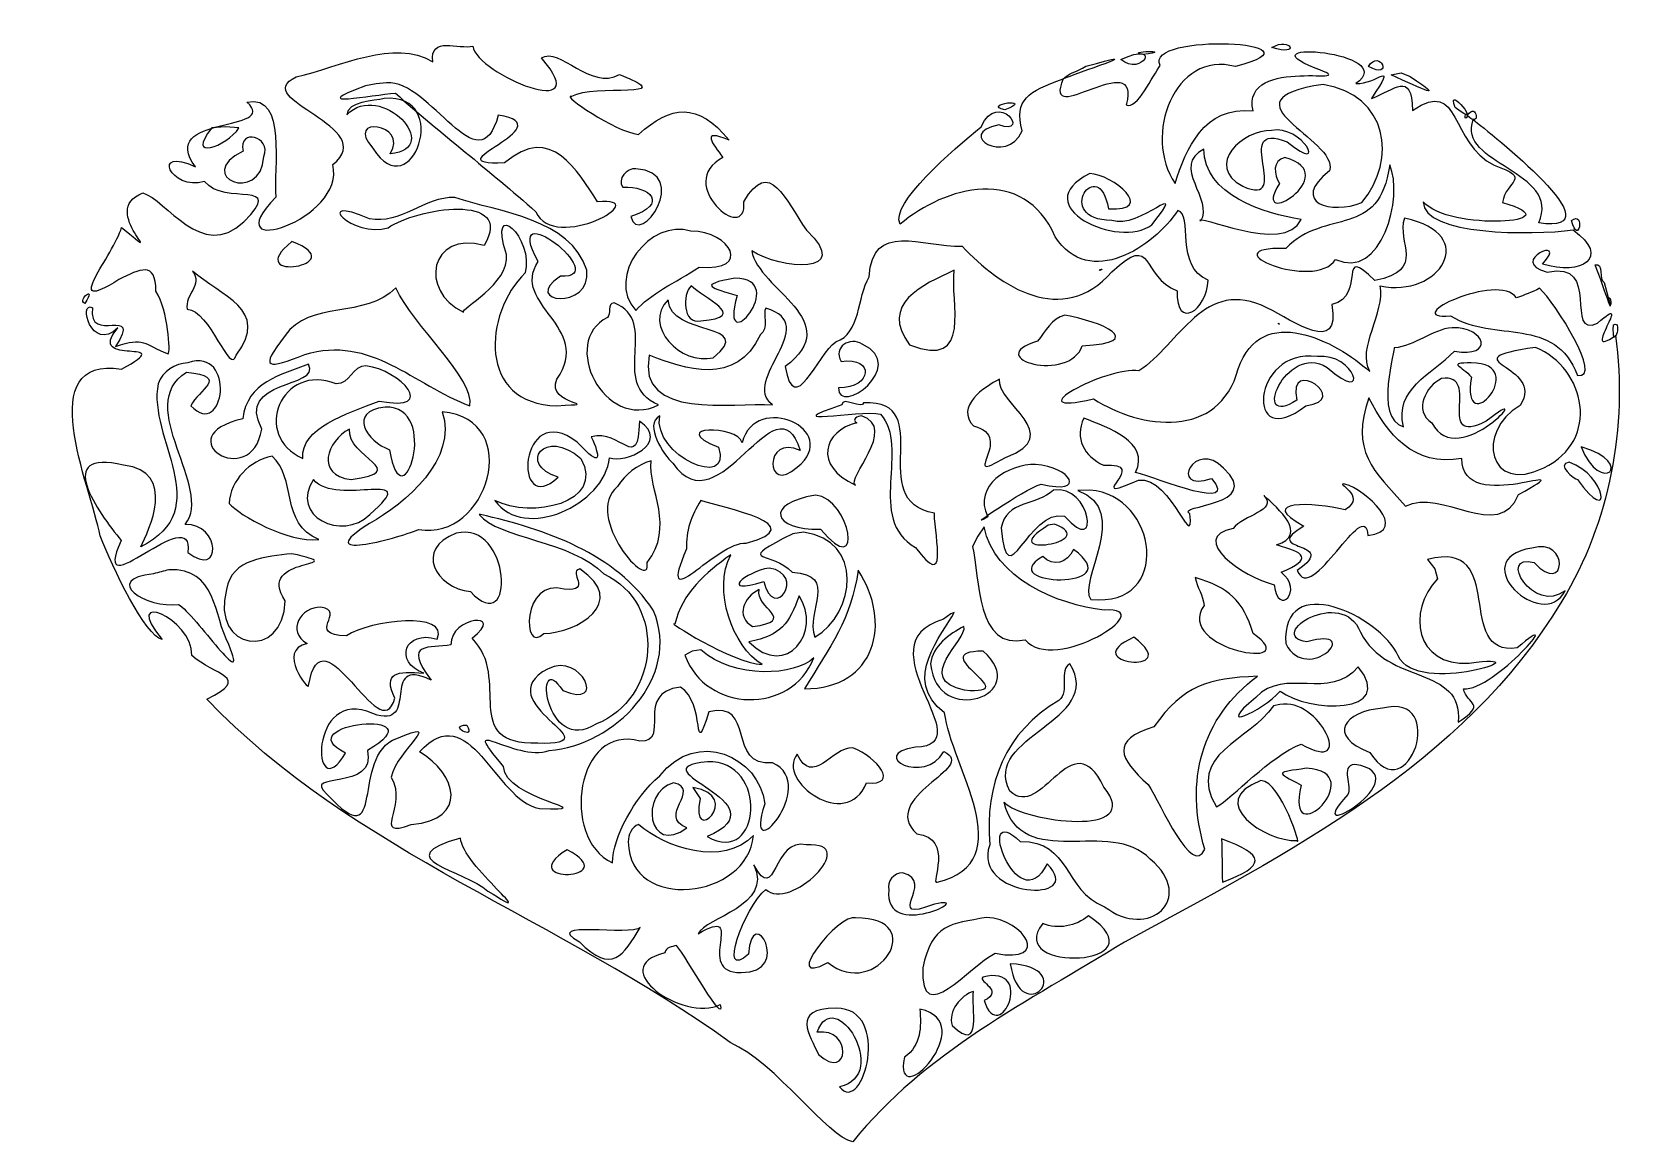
# Model space of a CAD drawing. Header units: centimetres. Extents: x -10.1 to 8.2, y 0.6 to 13.3.
import ezdxf

# ---------------------------------------------------------------- set-up
doc = ezdxf.new("R2010")
doc.units = ezdxf.units.CM
doc.header["$MEASUREMENT"] = 0
doc.layers.add('Layer 1', color=7, linetype='Continuous')

msp = doc.modelspace()

# ---------------------------------------------------------------- linework, layer by layer
at = {"layer": 'Layer 1', "color": 14}
for points, knots in [([(-5.52554, 12.92954), (-5.96599, 13.19801), (-6.57501, 12.87278), (-7.0802, 12.75775), (-7.0802, 12.75775), (-7.62485, 12.49258), (-6.10965, 12.19256), (-6.66325, 11.75958), (-6.66325, 11.75958), (-6.50147, 11.13456), (-8.02964, 10.647), (-7.31231, 11.38917), (-7.31231, 11.38917), (-7.34275, 11.70674), (-7.17744, 12.56743), (-7.63973, 12.46982), (-7.63973, 12.46982), (-7.2472, 12.12154), (-8.67822, 12.33801), (-8.22512, 11.7323), (-8.22512, 11.7323), (-8.73323, 11.98202), (-8.51581, 11.44917), (-8.12259, 11.56859), (-8.12259, 11.56859), (-7.89627, 11.27836), (-7.18801, 11.60063), (-7.67363, 11.10722), (-7.67363, 11.10722), (-8.16226, 10.65143), (-8.55168, 11.36827), (-8.82597, 11.43668), (-8.82597, 11.43668), (-9.34739, 11.23875), (-8.47241, 10.5615), (-9.06683, 11.04355), (-9.06683, 11.04355), (-9.1487, 10.74077), (-9.77546, 10.02073), (-9.09573, 10.4534), (-9.09573, 10.4534), (-8.8547, 10.56835), (-8.67789, 10.67035), (-8.67478, 10.31953), (-8.67478, 10.31953), (-8.53452, 10.09554), (-8.5079, 9.61822), (-8.5352, 9.60636), (-8.5352, 9.60636), (-8.8177, 9.71436), (-8.80465, 9.80748), (-9.13545, 9.68839), (-9.13545, 9.68839), (-8.82377, 10.17859), (-9.45746, 9.69882), (-9.39755, 10.13074), (-9.39755, 10.13074), (-9.55989, 10.21811), (-9.41681, 9.61229), (-9.10734, 9.90171), (-9.10734, 9.90171), (-9.50345, 9.44065), (-8.37213, 9.8095), (-9.06767, 9.43212), (-9.06767, 9.43212), (-10.08431, 9.58782), (-9.42416, 8.11405), (-9.31022, 7.53433), (-9.31022, 7.53433), (-9.16847, 7.16883), (-8.79481, 6.39149), (-8.6025, 6.35587), (-8.6025, 6.35587), (-9.09156, 6.94114), (-8.25268, 6.60159), (-8.26743, 6.17531), (-8.26743, 6.17531), (-8.01121, 5.94024), (-7.57479, 5.93786), (-8.09448, 5.67582), (-8.09448, 5.67582), (-6.42517, 3.93187), (-4.06233, 3.16756), (-2.13859, 1.76938), (-2.13859, 1.76938), (-1.61485, 1.54113), (-1.03101, 0.69178), (-0.74367, 0.64057), (-0.74367, 0.64057), (0.06429, 1.65305), (1.26414, 2.24631), (2.34927, 2.91292), (2.34927, 2.91292), (4.19144, 3.92052), (6.20878, 4.92635), (7.32642, 6.79391), (7.32642, 6.79391), (7.87117, 7.69122), (8.07632, 8.77901), (7.93514, 9.81572), (7.93514, 9.81572), (7.50934, 9.50534), (8.17151, 10.35798), (7.73256, 9.9538), (7.73256, 9.9538), (7.33989, 9.77989), (7.78449, 10.67706), (7.1598, 10.53711), (7.1598, 10.53711), (6.68127, 10.65314), (7.4273, 10.9712), (7.10335, 10.62849), (7.10335, 10.62849), (7.54924, 10.4874), (7.89096, 10.70339), (7.45227, 11.01544), (7.45227, 11.01544), (6.9837, 10.95591), (5.74848, 10.94938), (5.74653, 11.33625), (5.74653, 11.33625), (6.03472, 10.99794), (7.50377, 11.08769), (6.65017, 11.32841), (6.65017, 11.32841), (6.68478, 11.58262), (7.00034, 11.59609), (6.55434, 11.75131), (6.55434, 11.75131), (6.04293, 12.00253), (6.18599, 12.75614), (5.62658, 12.37552), (5.62658, 12.37552), (5.6121, 12.83564), (5.42466, 12.60826), (5.15784, 12.51199), (5.15784, 12.51199), (5.46607, 12.97376), (5.21522, 12.6692), (4.98007, 12.68066), (4.98007, 12.68066), (5.49815, 13.04408), (3.67123, 13.1899), (4.5187, 12.8576), (4.5187, 12.8576), (5.13929, 12.61921), (3.66707, 13.02449), (3.81094, 12.3706), (3.81094, 12.3706), (3.24562, 12.42629), (3.04979, 11.93706), (2.92293, 11.54626), (2.92293, 11.54626), (2.55388, 12.08068), (2.91509, 13.06632), (3.61168, 12.87414), (3.61168, 12.87414), (4.7334, 13.16825), (2.55667, 13.26673), (2.75426, 12.88737), (2.75426, 12.88737), (2.67389, 12.78414), (2.48657, 12.36888), (2.36775, 12.44122), (2.36775, 12.44122), (2.54722, 13.12588), (1.3936, 12.13984), (1.65045, 12.73606), (1.65045, 12.73606), (1.24852, 12.58667), (1.09017, 12.50584), (1.18271, 12.14238), (1.18271, 12.14238), (1.01227, 11.74419), (0.40336, 12.10705), (0.91789, 12.2102), (0.91789, 12.2102), (1.29555, 12.08376), (0.9077, 12.62301), (0.71622, 12.18975), (0.71622, 12.18975), (0.40064, 11.92782), (-0.32552, 11.31396), (-0.20629, 11.0816), (-0.20629, 11.0816), (0.30876, 11.51353), (1.2021, 11.75877), (1.5577, 10.93918), (1.5577, 10.93918), (1.94883, 10.33679), (2.68698, 10.8272), (2.95353, 11.23703), (2.95353, 11.23703), (3.13574, 11.20067), (2.91597, 10.59511), (3.30043, 10.44397), (3.30043, 10.44397), (3.28627, 10.10358), (2.93359, 9.86295), (2.94584, 10.32424), (2.94584, 10.32424), (2.52665, 10.48305), (2.69493, 11.00197), (2.20525, 10.54002), (2.20525, 10.54002), (1.63868, 9.90076), (0.93383, 10.37052), (0.50034, 10.83023), (0.50034, 10.83023), (0.03764, 10.82417), (-0.52516, 11.11875), (-0.55778, 10.48323), (-0.55778, 10.48323), (-0.69817, 10.24997), (-0.65068, 9.83947), (-0.93668, 9.74379), (-0.93668, 9.74379), (-1.15175, 9.60171), (-1.40596, 8.85507), (-1.51514, 9.46104), (-1.51514, 9.46104), (-0.81551, 9.98276), (-1.81714, 10.33442), (-1.89414, 10.77814), (-1.89414, 10.77814), (-1.5662, 10.56632), (-0.72973, 10.49708), (-1.27049, 11.01197), (-1.27049, 11.01197), (-1.51432, 11.35399), (-1.69071, 11.85138), (-1.98426, 11.33625), (-1.98426, 11.33625), (-1.94154, 10.82943), (-2.78747, 11.55105), (-2.22234, 11.83909), (-2.22234, 11.83909), (-2.34024, 11.99857), (-2.48424, 12.17623), (-2.15293, 12.03905), (-2.15293, 12.03905), (-2.51477, 12.47299), (-2.81056, 12.43606), (-3.1825, 12.10217), (-3.1825, 12.10217), (-3.45491, 12.13392), (-4.06866, 12.56202), (-3.94537, 12.53418), (-3.94537, 12.53418), (-3.69579, 12.68366), (-2.66991, 12.4912), (-3.40047, 12.78581), (-3.40047, 12.78581), (-3.72305, 12.59583), (-4.08687, 13.10493), (-4.28779, 12.97336), (-4.28779, 12.97336), (-3.63981, 12.22962), (-5.02902, 12.7831), (-5.06857, 13.10732), (-5.06857, 13.10732), (-5.22668, 13.06641), (-5.56017, 13.22909), (-5.52554, 12.92954)], [0, 0, 0, 0, 0.01492537, 0.01492537, 0.01492537, 0.01492537, 0.02985075, 0.02985075, 0.02985075, 0.02985075, 0.04477612, 0.04477612, 0.04477612, 0.04477612, 0.05970149, 0.05970149, 0.05970149, 0.05970149, 0.07462687, 0.07462687, 0.07462687, 0.07462687, 0.08955224, 0.08955224, 0.08955224, 0.08955224, 0.10447761, 0.10447761, 0.10447761, 0.10447761, 0.11940299, 0.11940299, 0.11940299, 0.11940299, 0.13432836, 0.13432836, 0.13432836, 0.13432836, 0.14925373, 0.14925373, 0.14925373, 0.14925373, 0.1641791, 0.1641791, 0.1641791, 0.1641791, 0.17910448, 0.17910448, 0.17910448, 0.17910448, 0.19402985, 0.19402985, 0.19402985, 0.19402985, 0.20895522, 0.20895522, 0.20895522, 0.20895522, 0.2238806, 0.2238806, 0.2238806, 0.2238806, 0.23880597, 0.23880597, 0.23880597, 0.23880597, 0.25373134, 0.25373134, 0.25373134, 0.25373134, 0.26865672, 0.26865672, 0.26865672, 0.26865672, 0.28358209, 0.28358209, 0.28358209, 0.28358209, 0.29850746, 0.29850746, 0.29850746, 0.29850746, 0.31343284, 0.31343284, 0.31343284, 0.31343284, 0.32835821, 0.32835821, 0.32835821, 0.32835821, 0.34328358, 0.34328358, 0.34328358, 0.34328358, 0.35820896, 0.35820896, 0.35820896, 0.35820896, 0.37313433, 0.37313433, 0.37313433, 0.37313433, 0.3880597, 0.3880597, 0.3880597, 0.3880597, 0.40298507, 0.40298507, 0.40298507, 0.40298507, 0.41791045, 0.41791045, 0.41791045, 0.41791045, 0.43283582, 0.43283582, 0.43283582, 0.43283582, 0.44776119, 0.44776119, 0.44776119, 0.44776119, 0.46268657, 0.46268657, 0.46268657, 0.46268657, 0.47761194, 0.47761194, 0.47761194, 0.47761194, 0.49253731, 0.49253731, 0.49253731, 0.49253731, 0.50746269, 0.50746269, 0.50746269, 0.50746269, 0.52238806, 0.52238806, 0.52238806, 0.52238806, 0.53731343, 0.53731343, 0.53731343, 0.53731343, 0.55223881, 0.55223881, 0.55223881, 0.55223881, 0.56716418, 0.56716418, 0.56716418, 0.56716418, 0.58208955, 0.58208955, 0.58208955, 0.58208955, 0.59701493, 0.59701493, 0.59701493, 0.59701493, 0.6119403, 0.6119403, 0.6119403, 0.6119403, 0.62686567, 0.62686567, 0.62686567, 0.62686567, 0.64179104, 0.64179104, 0.64179104, 0.64179104, 0.65671642, 0.65671642, 0.65671642, 0.65671642, 0.67164179, 0.67164179, 0.67164179, 0.67164179, 0.68656716, 0.68656716, 0.68656716, 0.68656716, 0.70149254, 0.70149254, 0.70149254, 0.70149254, 0.71641791, 0.71641791, 0.71641791, 0.71641791, 0.73134328, 0.73134328, 0.73134328, 0.73134328, 0.74626866, 0.74626866, 0.74626866, 0.74626866, 0.76119403, 0.76119403, 0.76119403, 0.76119403, 0.7761194, 0.7761194, 0.7761194, 0.7761194, 0.79104478, 0.79104478, 0.79104478, 0.79104478, 0.80597015, 0.80597015, 0.80597015, 0.80597015, 0.82089552, 0.82089552, 0.82089552, 0.82089552, 0.8358209, 0.8358209, 0.8358209, 0.8358209, 0.85074627, 0.85074627, 0.85074627, 0.85074627, 0.86567164, 0.86567164, 0.86567164, 0.86567164, 0.88059701, 0.88059701, 0.88059701, 0.88059701, 0.89552239, 0.89552239, 0.89552239, 0.89552239, 0.91044776, 0.91044776, 0.91044776, 0.91044776, 0.92537313, 0.92537313, 0.92537313, 0.92537313, 0.94029851, 0.94029851, 0.94029851, 0.94029851, 0.95522388, 0.95522388, 0.95522388, 0.95522388, 0.97014925, 0.97014925, 0.97014925, 0.97014925, 1, 1, 1, 1]), ([(1.65045, 12.73606), (1.96976, 12.85365), (2.63741, 13.07873), (1.90623, 12.87852), (1.90623, 12.87852), (1.80614, 12.80953), (1.75798, 12.82948), (1.65045, 12.73606)], [0, 0, 0, 0, 0.33333333, 0.33333333, 0.33333333, 0.33333333, 1, 1, 1, 1]), ([(5.38191, 12.78236), (5.73745, 12.61533), (6.02941, 12.48091), (5.59729, 12.76045), (5.59729, 12.76045), (5.59729, 12.76045), (5.49766, 12.80469), (5.49766, 12.80469), (5.49766, 12.80469), (5.49766, 12.80469), (5.38191, 12.78236), (5.38191, 12.78236), (5.38191, 12.78236), (5.38191, 12.78236), (5.38191, 12.78236), (5.38191, 12.78236)], [0, 0, 0, 0, 0.2, 0.2, 0.2, 0.2, 0.4, 0.4, 0.4, 0.4, 0.6, 0.6, 0.6, 0.6, 1, 1, 1, 1]), ([(-6.04975, 12.68893), (-5.55092, 12.72969), (-4.99761, 11.49678), (-4.7794, 12.32268), (-4.7794, 12.32268), (-4.00152, 12.19723), (-5.57694, 11.74098), (-4.70864, 11.7786), (-4.70864, 11.7786), (-4.17333, 12.24054), (-3.87909, 11.67945), (-3.64948, 11.33625), (-3.64948, 11.33625), (-2.97645, 11.39745), (-4.14003, 10.74575), (-4.35095, 11.22337), (-4.35095, 11.22337), (-4.87859, 11.69028), (-5.43587, 12.11895), (-5.94874, 12.5713), (-5.94874, 12.5713), (-6.21366, 12.55541), (-6.9953, 12.39248), (-6.29196, 12.65579), (-6.29196, 12.65579), (-6.29196, 12.65579), (-6.16697, 12.67997), (-6.16697, 12.67997), (-6.16697, 12.67997), (-6.16697, 12.67997), (-6.04975, 12.68893), (-6.04975, 12.68893), (-6.04975, 12.68893), (-6.04975, 12.68893), (-6.04975, 12.68893), (-6.04975, 12.68893)], [0, 0, 0, 0, 0.1, 0.1, 0.1, 0.1, 0.2, 0.2, 0.2, 0.2, 0.3, 0.3, 0.3, 0.3, 0.4, 0.4, 0.4, 0.4, 0.5, 0.5, 0.5, 0.5, 0.6, 0.6, 0.6, 0.6, 0.7, 0.7, 0.7, 0.7, 0.8, 0.8, 0.8, 0.8, 1, 1, 1, 1]), ([(-6.07786, 12.51199), (-5.29378, 12.58072), (-5.76532, 11.2514), (-6.20519, 11.94479), (-6.20519, 11.94479), (-6.5448, 12.32285), (-5.78833, 12.23306), (-6.01018, 11.88267), (-6.01018, 11.88267), (-5.38775, 11.94123), (-6.11466, 12.72132), (-6.5045, 12.32678), (-6.5045, 12.32678), (-6.49527, 12.47767), (-6.1918, 12.48191), (-6.07786, 12.51199)], [0, 0, 0, 0, 0.2, 0.2, 0.2, 0.2, 0.4, 0.4, 0.4, 0.4, 0.6, 0.6, 0.6, 0.6, 1, 1, 1, 1]), ([(4.60883, 12.6724), (5.34529, 12.54699), (5.45697, 11.82616), (5.04962, 11.32756), (5.04962, 11.32756), (4.70981, 11.18687), (4.21955, 11.32402), (4.68076, 11.69013), (4.68076, 11.69013), (4.7904, 12.05609), (3.39715, 12.48792), (4.60883, 12.6724)], [0, 0, 0, 0, 0.25, 0.25, 0.25, 0.25, 0.5, 0.5, 0.5, 0.5, 1, 1, 1, 1]), ([(4.02013, 12.14654), (4.369, 12.22577), (4.68219, 11.62315), (4.20037, 12.01672), (4.20037, 12.01672), (3.54312, 12.28023), (4.2878, 11.25574), (3.69271, 11.51319), (3.69271, 11.51319), (3.25052, 11.75491), (3.69981, 12.15929), (4.02013, 12.14654)], [0, 0, 0, 0, 0.25, 0.25, 0.25, 0.25, 0.5, 0.5, 0.5, 0.5, 1, 1, 1, 1]), ([(6.31704, 12.27139), (6.1221, 11.75742), (7.32366, 11.6934), (7.06284, 11.09564), (7.06284, 11.09564), (8.00164, 10.95952), (6.49685, 12.12363), (6.31704, 12.27139)], [0, 0, 0, 0, 0.33333333, 0.33333333, 0.33333333, 0.33333333, 1, 1, 1, 1]), ([(-7.72985, 12.17713), (-7.8697, 11.96392), (-8.34829, 11.79335), (-8.03826, 12.17713), (-8.03826, 12.17713), (-8.03826, 12.17713), (-7.88446, 12.18897), (-7.88446, 12.18897), (-7.88446, 12.18897), (-7.88446, 12.18897), (-7.72985, 12.17713), (-7.72985, 12.17713), (-7.72985, 12.17713), (-7.72985, 12.17713), (-7.72985, 12.17713), (-7.72985, 12.17713)], [0, 0, 0, 0, 0.2, 0.2, 0.2, 0.2, 0.4, 0.4, 0.4, 0.4, 0.6, 0.6, 0.6, 0.6, 1, 1, 1, 1]), ([(-7.44625, 11.85053), (-7.48267, 11.29717), (-8.25718, 11.62706), (-7.68405, 11.91229), (-7.68405, 11.91229), (-7.73839, 12.18186), (-7.35659, 12.0792), (-7.44625, 11.85053)], [0, 0, 0, 0, 0.33333333, 0.33333333, 0.33333333, 0.33333333, 1, 1, 1, 1]), ([(1.95224, 11.65706), (2.21661, 11.65296), (2.72025, 11.22197), (2.16474, 11.25605), (2.16474, 11.25605), (2.06192, 11.89773), (1.5187, 11.12982), (2.20525, 11.12376), (2.20525, 11.12376), (2.50242, 11.00857), (3.10365, 11.63981), (2.65963, 11.07557), (2.65963, 11.07557), (2.28964, 10.78819), (1.21074, 11.29147), (1.95224, 11.65706)], [0, 0, 0, 0, 0.2, 0.2, 0.2, 0.2, 0.4, 0.4, 0.4, 0.4, 0.6, 0.6, 0.6, 0.6, 1, 1, 1, 1]), ([(3.25201, 11.93652), (3.24952, 11.41563), (3.93879, 11.19947), (4.35716, 11.13653), (4.35716, 11.13653), (4.16969, 10.71476), (3.12825, 11.2328), (3.21232, 11.11549), (3.21232, 11.11549), (3.36786, 11.36003), (2.86776, 11.74749), (3.25201, 11.93652)], [0, 0, 0, 0, 0.25, 0.25, 0.25, 0.25, 0.5, 0.5, 0.5, 0.5, 1, 1, 1, 1]), ([(-3.2154, 11.71245), (-2.5629, 11.67679), (-3.17789, 10.79056), (-3.27163, 11.16758), (-3.27163, 11.16758), (-2.83377, 11.30896), (-3.05369, 11.51811), (-3.36257, 11.50244), (-3.36257, 11.50244), (-3.42797, 11.59594), (-3.31642, 11.721), (-3.2154, 11.71245)], [0, 0, 0, 0, 0.25, 0.25, 0.25, 0.25, 0.5, 0.5, 0.5, 0.5, 1, 1, 1, 1]), ([(5.3662, 11.7571), (5.52894, 11.39556), (5.27103, 10.43167), (4.74939, 10.68141), (4.74939, 10.68141), (4.51945, 10.30553), (3.27811, 10.82792), (4.18218, 10.80543), (4.18218, 10.80543), (4.63852, 11.27123), (5.25043, 10.901), (5.3662, 11.7571)], [0, 0, 0, 0, 0.25, 0.25, 0.25, 0.25, 0.5, 0.5, 0.5, 0.5, 1, 1, 1, 1]), ([(4.17226, 11.83978), (4.87228, 11.65317), (3.75964, 10.97556), (4.11025, 11.54626), (4.11025, 11.54626), (4.04881, 11.64603), (4.02627, 11.80595), (4.17226, 11.83978)], [0, 0, 0, 0, 0.33333333, 0.33333333, 0.33333333, 0.33333333, 1, 1, 1, 1]), ([(-5.27254, 11.38669), (-4.76343, 11.21271), (-3.95548, 11.14588), (-3.77247, 10.5572), (-3.77247, 10.5572), (-3.71111, 10.09777), (-4.53959, 10.18205), (-4.07205, 10.48963), (-4.07205, 10.48963), (-3.45334, 10.45278), (-4.76539, 11.4757), (-4.3264, 10.6558), (-4.3264, 10.6558), (-4.64234, 10.16464), (-3.6979, 9.92088), (-4.11085, 9.31797), (-4.11085, 9.31797), (-4.24878, 9.0061), (-3.52838, 9.0451), (-4.11085, 9.01618), (-4.11085, 9.01618), (-5.01562, 9.03078), (-4.9473, 10.06512), (-4.4731, 10.52811), (-4.4731, 10.52811), (-4.36423, 10.91563), (-4.902, 11.41537), (-4.68586, 10.73754), (-4.68586, 10.73754), (-4.64743, 10.40442), (-5.21376, 10.11794), (-5.17493, 10.08014), (-5.17493, 10.08014), (-5.68873, 10.32588), (-5.55582, 11.00688), (-4.9392, 10.83962), (-4.9392, 10.83962), (-4.57918, 11.44794), (-5.7204, 11.26481), (-6.03157, 11.0405), (-6.03157, 11.0405), (-6.43941, 10.91234), (-6.91732, 11.43577), (-6.24577, 11.14229), (-6.24577, 11.14229), (-5.88885, 11.07424), (-5.62137, 11.39385), (-5.27254, 11.38669)], [0, 0, 0, 0, 0.07692308, 0.07692308, 0.07692308, 0.07692308, 0.15384615, 0.15384615, 0.15384615, 0.15384615, 0.23076923, 0.23076923, 0.23076923, 0.23076923, 0.30769231, 0.30769231, 0.30769231, 0.30769231, 0.38461538, 0.38461538, 0.38461538, 0.38461538, 0.46153846, 0.46153846, 0.46153846, 0.46153846, 0.53846154, 0.53846154, 0.53846154, 0.53846154, 0.61538462, 0.61538462, 0.61538462, 0.61538462, 0.69230769, 0.69230769, 0.69230769, 0.69230769, 0.76923077, 0.76923077, 0.76923077, 0.76923077, 0.84615385, 0.84615385, 0.84615385, 0.84615385, 1, 1, 1, 1]), ([(-2.58949, 11.00221), (-2.1284, 11.00057), (-1.88445, 10.53894), (-2.49276, 10.59294), (-2.49276, 10.59294), (-2.76036, 10.41666), (-3.06278, 10.28516), (-3.21292, 10.09767), (-3.21292, 10.09767), (-3.56742, 10.48667), (-3.04466, 11.14998), (-2.58949, 11.00221)], [0, 0, 0, 0, 0.25, 0.25, 0.25, 0.25, 0.5, 0.5, 0.5, 0.5, 1, 1, 1, 1]), ([(5.53487, 11.14856), (6.40753, 10.97064), (5.92892, 10.23533), (5.25788, 10.37962), (5.25788, 10.37962), (5.31734, 10.07547), (4.99138, 9.66703), (5.13882, 9.40644), (5.13882, 9.40644), (4.7569, 9.74955), (3.9061, 10.19799), (3.64227, 9.43704), (3.64227, 9.43704), (3.42575, 8.62822), (2.53385, 8.74872), (1.99672, 9.09305), (1.99672, 9.09305), (1.07578, 8.88478), (2.13916, 9.4684), (2.51271, 9.41397), (2.51271, 9.41397), (2.9733, 9.7136), (3.25157, 10.49041), (3.97367, 10.12795), (3.97367, 10.12795), (4.26704, 9.98675), (4.81167, 9.57488), (4.7077, 10.1663), (4.7077, 10.1663), (5.11479, 10.27018), (4.75076, 10.87832), (5.19835, 10.4408), (5.19835, 10.4408), (5.79514, 10.55806), (5.43382, 10.87699), (5.53487, 11.14856)], [0, 0, 0, 0, 0.1, 0.1, 0.1, 0.1, 0.2, 0.2, 0.2, 0.2, 0.3, 0.3, 0.3, 0.3, 0.4, 0.4, 0.4, 0.4, 0.5, 0.5, 0.5, 0.5, 0.6, 0.6, 0.6, 0.6, 0.7, 0.7, 0.7, 0.7, 0.8, 0.8, 0.8, 0.8, 1, 1, 1, 1]), ([(7.70445, 10.62022), (7.81136, 10.34732), (7.96988, 9.83146), (7.80627, 10.41885), (7.80627, 10.41885), (7.73877, 10.44314), (7.80975, 10.64745), (7.70445, 10.62022)], [0, 0, 0, 0, 0.33333333, 0.33333333, 0.33333333, 0.33333333, 1, 1, 1, 1]), ([(-8.25985, 10.54829), (-7.94314, 10.26297), (-7.36671, 10.11825), (-7.76127, 9.59165), (-7.76127, 9.59165), (-7.82862, 9.34119), (-8.06184, 10.10603), (-8.31938, 10.11421), (-8.31938, 10.11421), (-8.35179, 10.27489), (-8.13771, 10.39045), (-8.25985, 10.54829)], [0, 0, 0, 0, 0.25, 0.25, 0.25, 0.25, 0.5, 0.5, 0.5, 0.5, 1, 1, 1, 1]), ([(-2.08761, 10.46643), (-1.44139, 10.46577), (-2.28149, 9.48854), (-2.06186, 10.26903), (-2.06186, 10.26903), (-2.34274, 10.35498), (-2.52764, 10.39134), (-2.08761, 10.46643)], [0, 0, 0, 0, 0.33333333, 0.33333333, 0.33333333, 0.33333333, 1, 1, 1, 1]), ([(0.41022, 10.55656), (0.35945, 10.20836), (0.63332, 9.41837), (-0.09828, 9.70741), (-0.09828, 9.70741), (-0.44604, 10.17565), (0.04913, 10.39176), (0.41022, 10.55656)], [0, 0, 0, 0, 0.33333333, 0.33333333, 0.33333333, 0.33333333, 1, 1, 1, 1]), ([(7.07193, 10.35233), (7.24822, 10.1886), (7.80403, 9.31182), (7.50188, 9.3618), (7.50188, 9.3618), (7.25176, 10.04308), (6.55711, 9.7334), (6.05907, 10.03731), (6.05907, 10.03731), (5.44585, 9.99526), (6.60656, 10.54227), (6.80888, 10.24356), (6.80888, 10.24356), (6.89875, 10.27516), (6.98802, 10.30676), (7.07193, 10.35233)], [0, 0, 0, 0, 0.2, 0.2, 0.2, 0.2, 0.4, 0.4, 0.4, 0.4, 0.6, 0.6, 0.6, 0.6, 1, 1, 1, 1]), ([(-5.9464, 10.35812), (-5.74751, 9.92736), (-5.04652, 9.3247), (-5.10136, 9.01453), (-5.10136, 9.01453), (-5.74954, 9.25612), (-6.226, 9.82626), (-6.98158, 9.59992), (-6.98158, 9.59992), (-7.39535, 9.42887), (-7.51755, 9.42239), (-7.20317, 9.81324), (-7.20317, 9.81324), (-6.94029, 10.2161), (-6.28663, 10.00146), (-5.9464, 10.35812)], [0, 0, 0, 0, 0.2, 0.2, 0.2, 0.2, 0.4, 0.4, 0.4, 0.4, 0.6, 0.6, 0.6, 0.6, 1, 1, 1, 1]), ([(-2.58288, 10.37962), (-2.46057, 10.24606), (-1.90159, 10.02658), (-2.47374, 9.98191), (-2.47374, 9.98191), (-2.68253, 9.93972), (-2.68765, 10.28599), (-2.58288, 10.37962)], [0, 0, 0, 0, 0.33333333, 0.33333333, 0.33333333, 0.33333333, 1, 1, 1, 1]), ([(-3.46179, 10.18779), (-2.92311, 9.96736), (-3.52998, 9.2732), (-2.95413, 9.02445), (-2.95413, 9.02445), (-3.57367, 8.71951), (-4.08629, 9.74631), (-3.53532, 10.02079), (-3.53532, 10.02079), (-3.49162, 10.05597), (-3.54174, 10.1807), (-3.46179, 10.18779)], [0, 0, 0, 0, 0.25, 0.25, 0.25, 0.25, 0.5, 0.5, 0.5, 0.5, 1, 1, 1, 1]), ([(-1.73456, 10.12495), (-1.08362, 9.94462), (-2.02776, 9.30723), (-1.65684, 9.02445), (-1.65684, 9.02445), (-2.11291, 9.06295), (-3.19868, 8.84155), (-3.06327, 9.59165), (-3.06327, 9.59165), (-2.65741, 9.43028), (-2.07074, 9.23393), (-1.79581, 9.82487), (-1.79581, 9.82487), (-1.69893, 9.89049), (-1.77083, 10.07737), (-1.73456, 10.12495)], [0, 0, 0, 0, 0.2, 0.2, 0.2, 0.2, 0.4, 0.4, 0.4, 0.4, 0.6, 0.6, 0.6, 0.6, 1, 1, 1, 1]), ([(-2.84581, 10.22004), (-2.82131, 9.79368), (-1.82536, 9.97037), (-2.33372, 9.56261), (-2.33372, 9.56261), (-2.69541, 9.47013), (-3.14623, 9.92719), (-2.84581, 10.22004)], [0, 0, 0, 0, 0.33333333, 0.33333333, 0.33333333, 0.33333333, 1, 1, 1, 1]), ([(1.66782, 10.04475), (2.08301, 9.97839), (2.62572, 9.73655), (1.86543, 9.69914), (1.86543, 9.69914), (1.73334, 9.27333), (0.70426, 9.54915), (1.35776, 9.75206), (1.35776, 9.75206), (1.44697, 9.85361), (1.5199, 10.01718), (1.66782, 10.04475)], [0, 0, 0, 0, 0.25, 0.25, 0.25, 0.25, 0.5, 0.5, 0.5, 0.5, 1, 1, 1, 1]), ([(6.07726, 9.90419), (6.46968, 9.90949), (6.55385, 9.55618), (6.10331, 9.63642), (6.10331, 9.63642), (5.83093, 9.36273), (5.41997, 9.20919), (5.5229, 8.7775), (5.5229, 8.7775), (5.17811, 8.87162), (5.43947, 9.68799), (5.417, 9.67549), (5.417, 9.67549), (5.65537, 9.691), (5.8431, 9.8838), (6.07726, 9.90419)], [0, 0, 0, 0, 0.2, 0.2, 0.2, 0.2, 0.4, 0.4, 0.4, 0.4, 0.6, 0.6, 0.6, 0.6, 1, 1, 1, 1]), ([(-8.31194, 9.50566), (-7.75643, 9.68703), (-7.89265, 8.615), (-8.27886, 9.01618), (-8.27886, 9.01618), (-8.19604, 9.1964), (-7.82405, 9.34643), (-8.32847, 9.39818), (-8.32847, 9.39818), (-8.93535, 9.01557), (-8.0067, 8.07191), (-8.34285, 7.6654), (-8.34285, 7.6654), (-7.93711, 7.6798), (-7.91958, 7.03708), (-8.31224, 7.34734), (-8.31224, 7.34734), (-8.23145, 7.96227), (-9.44588, 6.66212), (-9.06948, 7.48226), (-9.06948, 7.48226), (-9.33227, 7.80496), (-9.855, 8.52768), (-9.04301, 8.34061), (-9.04301, 8.34061), (-8.42703, 8.27136), (-8.75986, 7.58782), (-8.84794, 7.41244), (-8.84794, 7.41244), (-7.97973, 7.83761), (-8.77793, 8.65079), (-8.64928, 9.26506), (-8.64928, 9.26506), (-8.60239, 9.41443), (-8.45686, 9.4929), (-8.31194, 9.50566)], [0, 0, 0, 0, 0.1, 0.1, 0.1, 0.1, 0.2, 0.2, 0.2, 0.2, 0.3, 0.3, 0.3, 0.3, 0.4, 0.4, 0.4, 0.4, 0.5, 0.5, 0.5, 0.5, 0.6, 0.6, 0.6, 0.6, 0.7, 0.7, 0.7, 0.7, 0.8, 0.8, 0.8, 0.8, 1, 1, 1, 1]), ([(-0.63736, 9.71568), (-0.098, 9.46702), (-0.91669, 8.882), (-0.90608, 9.22124), (-0.90608, 9.22124), (-0.52043, 9.21411), (-0.49181, 9.5779), (-0.87803, 9.52011), (-0.87803, 9.52011), (-0.97565, 9.67999), (-0.77191, 9.80779), (-0.63736, 9.71568)], [0, 0, 0, 0, 0.25, 0.25, 0.25, 0.25, 0.5, 0.5, 0.5, 0.5, 1, 1, 1, 1]), ([(4.54268, 9.57512), (4.96303, 9.62644), (5.16436, 9.0005), (4.65366, 9.45265), (4.65366, 9.45265), (4.17623, 9.74577), (3.77756, 8.73017), (4.30952, 9.07985), (4.30952, 9.07985), (4.19109, 9.59225), (4.94523, 9.07365), (4.40956, 9.01618), (4.40956, 9.01618), (3.71583, 8.45852), (3.78099, 9.67818), (4.54268, 9.57512)], [0, 0, 0, 0, 0.2, 0.2, 0.2, 0.2, 0.4, 0.4, 0.4, 0.4, 0.6, 0.6, 0.6, 0.6, 1, 1, 1, 1]), ([(-6.28622, 9.47011), (-5.89311, 9.42388), (-5.44768, 8.93595), (-6.13409, 9.0691), (-6.13409, 9.0691), (-6.50438, 8.92368), (-7.02963, 8.76426), (-7.00308, 8.41674), (-7.00308, 8.41674), (-7.59257, 8.66957), (-7.24546, 9.51531), (-6.62274, 9.26506), (-6.62274, 9.26506), (-6.46593, 9.26395), (-6.43624, 9.47349), (-6.28622, 9.47011)], [0, 0, 0, 0, 0.2, 0.2, 0.2, 0.2, 0.4, 0.4, 0.4, 0.4, 0.6, 0.6, 0.6, 0.6, 1, 1, 1, 1]), ([(7.0248, 9.68012), (7.5981, 9.43975), (7.77021, 8.6215), (7.11987, 8.30996), (7.11987, 8.30996), (6.49274, 7.997), (6.33867, 8.72328), (6.84939, 9.01778), (6.84939, 9.01778), (7.16253, 9.48488), (5.99132, 9.5262), (7.0248, 9.68012)], [0, 0, 0, 0, 0.25, 0.25, 0.25, 0.25, 0.5, 0.5, 0.5, 0.5, 1, 1, 1, 1]), ([(6.29472, 9.50318), (6.98988, 9.50101), (6.17236, 8.58175), (6.29533, 9.34174), (6.29533, 9.34174), (6.1902, 9.47307), (6.00975, 9.50115), (6.29472, 9.50318), (6.29472, 9.50318), (6.29472, 9.50318), (6.29472, 9.50318), (6.29472, 9.50318)], [0, 0, 0, 0, 0.25, 0.25, 0.25, 0.25, 0.5, 0.5, 0.5, 0.5, 1, 1, 1, 1]), ([(-6.93776, 9.48913), (-6.79393, 9.20569), (-7.77384, 9.32805), (-7.47106, 8.75077), (-7.47106, 8.75077), (-7.58885, 8.03206), (-8.57023, 8.66618), (-7.68762, 8.8666), (-7.68762, 8.8666), (-7.63778, 9.28777), (-7.25581, 9.36212), (-6.93776, 9.48913)], [0, 0, 0, 0, 0.25, 0.25, 0.25, 0.25, 0.5, 0.5, 0.5, 0.5, 1, 1, 1, 1]), ([(-2.94172, 8.90291), (-3.02565, 8.45146), (-2.11006, 8.04398), (-2.27158, 8.54525), (-2.27158, 8.54525), (-2.88421, 8.78781), (-2.04943, 8.80257), (-2.00328, 8.59368), (-2.00328, 8.59368), (-1.85623, 9.18152), (-0.85444, 8.74469), (-1.37655, 8.31669), (-1.37655, 8.31669), (-1.74699, 7.98244), (-1.75676, 8.70427), (-1.34493, 8.50809), (-1.34493, 8.50809), (-1.61875, 9.38175), (-2.26046, 7.59826), (-2.79207, 8.36134), (-2.79207, 8.36134), (-2.89741, 8.45846), (-3.12563, 8.79549), (-2.94172, 8.90291)], [0, 0, 0, 0, 0.14285714, 0.14285714, 0.14285714, 0.14285714, 0.28571429, 0.28571429, 0.28571429, 0.28571429, 0.42857143, 0.42857143, 0.42857143, 0.42857143, 0.57142857, 0.57142857, 0.57142857, 0.57142857, 0.71428571, 0.71428571, 0.71428571, 0.71428571, 1, 1, 1, 1]), ([(5.95572, 9.32624), (6.42163, 9.39183), (5.86758, 8.54175), (6.46422, 8.83924), (6.46422, 8.83924), (7.09868, 9.34727), (6.1385, 8.23851), (5.84658, 8.82271), (5.84658, 8.82271), (5.62857, 8.95897), (5.7816, 9.24115), (5.95572, 9.32624)], [0, 0, 0, 0, 0.25, 0.25, 0.25, 0.25, 0.5, 0.5, 0.5, 0.5, 1, 1, 1, 1]), ([(0.92698, 9.31797), (0.88065, 9.04985), (1.69225, 8.68291), (0.99311, 8.42868), (0.99311, 8.42868), (0.42998, 8.09642), (1.12408, 8.66447), (0.63073, 8.78633), (0.63073, 8.78633), (0.4178, 9.00296), (0.74926, 9.23167), (0.92698, 9.31797)], [0, 0, 0, 0, 0.25, 0.25, 0.25, 0.25, 0.5, 0.5, 0.5, 0.5, 1, 1, 1, 1]), ([(-6.06794, 8.99965), (-5.42347, 9.02893), (-5.87429, 7.62481), (-6.0155, 8.51516), (-6.0155, 8.51516), (-6.2796, 8.60991), (-6.49541, 8.95235), (-6.06794, 8.99965)], [0, 0, 0, 0, 0.33333333, 0.33333333, 0.33333333, 0.33333333, 1, 1, 1, 1]), ([(-3.17241, 8.83924), (-2.80413, 8.59399), (-3.34496, 8.34886), (-3.51223, 8.42501), (-3.51223, 8.42501), (-3.56891, 7.88752), (-4.48442, 7.46811), (-4.81778, 7.93801), (-4.81778, 7.93801), (-4.40566, 7.72725), (-3.55594, 7.90263), (-3.83965, 8.41674), (-3.83965, 8.41674), (-4.24589, 8.7736), (-4.56917, 8.35065), (-4.09762, 8.20342), (-4.09762, 8.20342), (-4.62086, 7.70965), (-4.55266, 9.11412), (-3.88017, 8.60195), (-3.88017, 8.60195), (-3.58448, 8.28185), (-3.62501, 8.4502), (-3.72059, 8.6623), (-3.72059, 8.6623), (-3.37913, 8.7616), (-3.19005, 8.23677), (-3.17241, 8.83924)], [0, 0, 0, 0, 0.125, 0.125, 0.125, 0.125, 0.25, 0.25, 0.25, 0.25, 0.375, 0.375, 0.375, 0.375, 0.5, 0.5, 0.5, 0.5, 0.625, 0.625, 0.625, 0.625, 0.75, 0.75, 0.75, 0.75, 1, 1, 1, 1]), ([(-0.62166, 9.05008), (0.23786, 9.0813), (-0.62299, 7.93242), (0.18419, 7.7942), (0.18419, 7.7942), (0.19281, 7.48845), (0.34245, 6.90515), (-0.02996, 7.40312), (-0.02996, 7.40312), (-0.60015, 7.72856), (-0.08603, 8.54462), (-0.42901, 8.91945), (-0.42901, 8.91945), (-0.68047, 8.97675), (-1.64334, 8.76455), (-0.86781, 9.02614), (-0.86781, 9.02614), (-0.87614, 9.13223), (-0.6208, 8.96647), (-0.62166, 9.05008)], [0, 0, 0, 0, 0.16666667, 0.16666667, 0.16666667, 0.16666667, 0.33333333, 0.33333333, 0.33333333, 0.33333333, 0.5, 0.5, 0.5, 0.5, 0.66666667, 0.66666667, 0.66666667, 0.66666667, 1, 1, 1, 1]), ([(5.12972, 9.10465), (5.33176, 8.70046), (5.64178, 8.31405), (6.1864, 8.41674), (6.1864, 8.41674), (6.18515, 7.72883), (7.67077, 8.47469), (6.8312, 8.0042), (6.8312, 8.0042), (6.61446, 7.45598), (5.94632, 8.08993), (5.54727, 7.87434), (5.54727, 7.87434), (5.18398, 8.27115), (4.91187, 8.50829), (5.12972, 9.10465)], [0, 0, 0, 0, 0.2, 0.2, 0.2, 0.2, 0.4, 0.4, 0.4, 0.4, 0.6, 0.6, 0.6, 0.6, 1, 1, 1, 1]), ([(-5.4164, 8.94756), (-4.47896, 8.85816), (-4.90247, 7.46665), (-5.68512, 7.60893), (-5.68512, 7.60893), (-5.95201, 7.49564), (-6.93831, 7.23809), (-6.24548, 7.67717), (-6.24548, 7.67717), (-5.8318, 7.90273), (-5.23699, 8.41298), (-5.4164, 8.94756)], [0, 0, 0, 0, 0.25, 0.25, 0.25, 0.25, 0.5, 0.5, 0.5, 0.5, 1, 1, 1, 1]), ([(-0.64398, 8.90043), (-0.21909, 8.76506), (-0.83238, 8.18046), (-0.71281, 8.11317), (-0.71281, 8.11317), (-1.201, 8.33318), (-1.07437, 8.73013), (-0.6969, 8.82271), (-0.6969, 8.82271), (-0.76848, 8.86306), (-0.68432, 8.89925), (-0.64398, 8.90043)], [0, 0, 0, 0, 0.25, 0.25, 0.25, 0.25, 0.5, 0.5, 0.5, 0.5, 1, 1, 1, 1]), ([(1.88444, 8.87562), (2.16558, 8.76185), (2.64126, 8.60653), (2.47397, 8.25633), (2.47397, 8.25633), (2.73882, 8.18434), (3.66609, 7.79971), (3.33885, 8.18649), (3.33885, 8.18649), (2.82712, 8.02257), (3.1553, 8.65147), (3.47361, 8.30503), (3.47361, 8.30503), (3.95186, 7.87066), (2.90926, 7.88783), (3.09166, 7.78547), (3.09166, 7.78547), (3.14477, 7.28361), (2.81668, 8.36605), (2.43593, 8.13975), (2.43593, 8.13975), (1.88147, 7.90928), (2.66335, 8.37836), (2.10903, 8.33939), (2.10903, 8.33939), (1.88761, 8.44496), (1.77746, 8.63968), (1.88444, 8.87562)], [0, 0, 0, 0, 0.125, 0.125, 0.125, 0.125, 0.25, 0.25, 0.25, 0.25, 0.375, 0.375, 0.375, 0.375, 0.5, 0.5, 0.5, 0.5, 0.625, 0.625, 0.625, 0.625, 0.75, 0.75, 0.75, 0.75, 1, 1, 1, 1]), ([(-6.47308, 8.75077), (-6.50429, 8.42369), (-5.74923, 8.26933), (-6.45489, 8.17613), (-6.45489, 8.17613), (-6.86611, 8.22565), (-6.73053, 8.61458), (-6.47308, 8.75077)], [0, 0, 0, 0, 0.33333333, 0.33333333, 0.33333333, 0.33333333, 1, 1, 1, 1]), ([(-7.35282, 8.44154), (-7.07424, 8.20972), (-7.26195, 7.6681), (-6.82283, 7.49566), (-6.82283, 7.49566), (-7.16561, 7.45402), (-7.72147, 7.7655), (-7.84346, 7.905), (-7.84346, 7.905), (-7.82747, 8.16984), (-7.60861, 8.39318), (-7.35282, 8.44154)], [0, 0, 0, 0, 0.25, 0.25, 0.25, 0.25, 0.5, 0.5, 0.5, 0.5, 1, 1, 1, 1]), ([(-6.88153, 8.17613), (-6.61668, 7.8514), (-5.60961, 8.33049), (-6.2424, 7.7776), (-6.2424, 7.7776), (-6.55389, 7.467), (-7.16149, 7.76178), (-6.88153, 8.17613)], [0, 0, 0, 0, 0.33333333, 0.33333333, 0.33333333, 0.33333333, 1, 1, 1, 1]), ([(-3.04094, 8.38863), (-3.07054, 8.05529), (-2.76351, 7.63753), (-3.08593, 7.23397), (-3.08593, 7.23397), (-3.02627, 6.85602), (-3.82666, 7.76255), (-3.42128, 8.09593), (-3.42128, 8.09593), (-3.33574, 8.23584), (-3.19835, 8.34215), (-3.04094, 8.38863)], [0, 0, 0, 0, 0.25, 0.25, 0.25, 0.25, 0.5, 0.5, 0.5, 0.5, 1, 1, 1, 1]), ([(1.33543, 8.34728), (1.73307, 8.32286), (1.93331, 7.99607), (1.39827, 8.12322), (1.39827, 8.12322), (1.19795, 8.06335), (0.48735, 7.57), (0.79056, 7.7528), (0.79056, 7.7528), (0.62001, 8.11238), (1.02746, 8.3532), (1.33543, 8.34728)], [0, 0, 0, 0, 0.25, 0.25, 0.25, 0.25, 0.5, 0.5, 0.5, 0.5, 1, 1, 1, 1]), ([(7.4101, 8.37457), (7.83651, 8.22052), (7.91439, 7.61287), (7.50139, 8.17731), (7.50139, 8.17731), (7.47355, 8.17874), (7.24862, 8.34825), (7.4101, 8.37457)], [0, 0, 0, 0, 0.33333333, 0.33333333, 0.33333333, 0.33333333, 1, 1, 1, 1]), ([(1.53883, 8.05459), (1.96199, 8.1314), (2.09111, 7.27115), (1.66616, 7.76107), (1.66616, 7.76107), (1.24497, 7.84772), (1.01322, 6.81123), (0.94375, 7.626), (0.94375, 7.626), (1.00296, 7.94329), (1.34931, 7.87483), (1.53883, 8.05459)], [0, 0, 0, 0, 0.25, 0.25, 0.25, 0.25, 0.5, 0.5, 0.5, 0.5, 1, 1, 1, 1]), ([(1.95307, 8.05459), (2.73169, 8.00369), (2.89896, 6.71327), (1.96547, 6.8127), (1.96547, 6.8127), (1.79997, 7.00587), (2.44117, 7.82747), (1.81582, 8.05128), (1.81582, 8.05128), (1.81582, 8.05128), (1.95307, 8.05459), (1.95307, 8.05459)], [0, 0, 0, 0, 0.25, 0.25, 0.25, 0.25, 0.5, 0.5, 0.5, 0.5, 1, 1, 1, 1]), ([(4.85687, 8.12404), (5.09035, 8.06504), (5.60277, 7.59226), (5.11732, 7.53948), (5.11732, 7.53948), (5.08693, 8.01274), (4.47256, 6.72569), (4.31448, 7.14218), (4.31448, 7.14218), (4.82558, 7.49338), (3.862, 7.34247), (4.39054, 7.64531), (4.39054, 7.64531), (3.83367, 7.94568), (4.49817, 7.92151), (4.85853, 7.83052), (4.85853, 7.83052), (5.12277, 7.99804), (4.72138, 8.14503), (4.85687, 8.12404)], [0, 0, 0, 0, 0.16666667, 0.16666667, 0.16666667, 0.16666667, 0.33333333, 0.33333333, 0.33333333, 0.33333333, 0.5, 0.5, 0.5, 0.5, 0.66666667, 0.66666667, 0.66666667, 0.66666667, 1, 1, 1, 1]), ([(-2.47374, 7.93801), (-2.19899, 7.84426), (-1.18976, 7.66517), (-1.95615, 7.45101), (-1.95615, 7.45101), (-2.2895, 7.48521), (-2.99161, 6.56345), (-2.63603, 7.387), (-2.63603, 7.387), (-2.64629, 7.59201), (-2.58015, 7.76538), (-2.47374, 7.93801)], [0, 0, 0, 0, 0.25, 0.25, 0.25, 0.25, 0.5, 0.5, 0.5, 0.5, 1, 1, 1, 1]), ([(-1.16736, 7.99919), (-0.76699, 7.95943), (-0.60699, 7.0092), (-1.11236, 7.6103), (-1.11236, 7.6103), (-1.65696, 7.59868), (-1.75693, 7.90304), (-1.16736, 7.99919)], [0, 0, 0, 0, 0.33333333, 0.33333333, 0.33333333, 0.33333333, 1, 1, 1, 1]), ([(3.93248, 7.9934), (4.09799, 7.84788), (4.44479, 7.548), (4.07883, 7.43199), (4.07883, 7.43199), (4.38778, 7.34604), (4.51025, 7.27585), (4.12927, 7.12193), (4.12927, 7.12193), (4.39858, 6.91494), (4.09516, 6.60256), (4.04954, 6.97974), (4.04954, 6.97974), (3.70165, 7.06308), (3.06333, 7.51083), (3.58356, 7.61968), (3.58356, 7.61968), (3.69672, 7.77115), (4.09891, 7.82323), (3.93248, 7.9934)], [0, 0, 0, 0, 0.16666667, 0.16666667, 0.16666667, 0.16666667, 0.33333333, 0.33333333, 0.33333333, 0.33333333, 0.5, 0.5, 0.5, 0.5, 0.66666667, 0.66666667, 0.66666667, 0.66666667, 1, 1, 1, 1]), ([(-4.98232, 7.77843), (-4.24341, 7.61219), (-3.43723, 7.33133), (-3.0145, 6.6891), (-3.0145, 6.6891), (-2.68916, 5.92293), (-3.45403, 5.15412), (-4.19861, 5.09178), (-4.19861, 5.09178), (-4.60003, 4.95603), (-5.26332, 5.54584), (-4.71857, 4.91266), (-4.71857, 4.91266), (-4.72076, 4.5309), (-3.52161, 4.40104), (-4.31073, 4.43336), (-4.31073, 4.43336), (-4.823, 4.5319), (-5.10229, 5.70403), (-5.6752, 5.07885), (-5.6752, 5.07885), (-5.25145, 4.82751), (-5.11241, 4.3085), (-5.76857, 4.24981), (-5.76857, 4.24981), (-6.24244, 4.08453), (-5.80084, 4.45024), (-5.99693, 4.78942), (-5.99693, 4.78942), (-5.92685, 5.11133), (-5.36799, 5.47147), (-5.93399, 5.23099), (-5.93399, 5.23099), (-6.47265, 5.03778), (-6.03637, 3.84829), (-6.72844, 4.59732), (-6.72844, 4.59732), (-7.033, 4.86256), (-6.15552, 4.61968), (-6.26926, 5.09393), (-6.26926, 5.09393), (-5.41068, 5.58782), (-7.21111, 5.40487), (-6.51707, 5.06422), (-6.51707, 5.06422), (-6.91145, 4.4051), (-6.94128, 5.85185), (-6.2071, 5.51258), (-6.2071, 5.51258), (-5.64916, 5.31585), (-6.14825, 6.18084), (-5.54456, 5.89493), (-5.54456, 5.89493), (-5.87948, 6.34415), (-5.55242, 6.25108), (-5.31734, 6.29403), (-5.31734, 6.29403), (-5.32604, 6.62185), (-4.67882, 6.68047), (-5.07658, 6.37035), (-5.07658, 6.37035), (-4.61721, 5.91507), (-5.22519, 5.15261), (-4.3283, 5.17559), (-4.3283, 5.17559), (-3.41174, 5.14767), (-4.9361, 5.63553), (-4.21297, 6.02353), (-4.21297, 6.02353), (-3.83187, 6.21491), (-3.53292, 5.55317), (-4.04555, 5.77622), (-4.04555, 5.77622), (-4.38625, 6.2923), (-4.2516, 5.00987), (-3.66282, 5.39655), (-3.66282, 5.39655), (-2.94633, 5.67522), (-2.85258, 6.77124), (-3.5792, 7.10196), (-3.5792, 7.10196), (-3.93499, 7.47924), (-4.78616, 7.50782), (-4.99555, 7.7776), (-4.99555, 7.7776), (-4.99555, 7.7776), (-4.98232, 7.77843), (-4.98232, 7.77843)], [0, 0, 0, 0, 0.04347826, 0.04347826, 0.04347826, 0.04347826, 0.08695652, 0.08695652, 0.08695652, 0.08695652, 0.13043478, 0.13043478, 0.13043478, 0.13043478, 0.17391304, 0.17391304, 0.17391304, 0.17391304, 0.2173913, 0.2173913, 0.2173913, 0.2173913, 0.26086957, 0.26086957, 0.26086957, 0.26086957, 0.30434783, 0.30434783, 0.30434783, 0.30434783, 0.34782609, 0.34782609, 0.34782609, 0.34782609, 0.39130435, 0.39130435, 0.39130435, 0.39130435, 0.43478261, 0.43478261, 0.43478261, 0.43478261, 0.47826087, 0.47826087, 0.47826087, 0.47826087, 0.52173913, 0.52173913, 0.52173913, 0.52173913, 0.56521739, 0.56521739, 0.56521739, 0.56521739, 0.60869565, 0.60869565, 0.60869565, 0.60869565, 0.65217391, 0.65217391, 0.65217391, 0.65217391, 0.69565217, 0.69565217, 0.69565217, 0.69565217, 0.73913043, 0.73913043, 0.73913043, 0.73913043, 0.7826087, 0.7826087, 0.7826087, 0.7826087, 0.82608696, 0.82608696, 0.82608696, 0.82608696, 0.86956522, 0.86956522, 0.86956522, 0.86956522, 0.91304348, 0.91304348, 0.91304348, 0.91304348, 1, 1, 1, 1]), ([(-5.25765, 7.56511), (-4.6284, 7.7179), (-4.57679, 6.3429), (-5.0956, 6.90117), (-5.0956, 6.90117), (-5.4904, 6.94238), (-5.73816, 7.39046), (-5.25765, 7.56511)], [0, 0, 0, 0, 0.33333333, 0.33333333, 0.33333333, 0.33333333, 1, 1, 1, 1]), ([(-1.30461, 7.57586), (-0.61899, 7.48953), (-0.70831, 6.65346), (-1.17728, 6.3811), (-1.17728, 6.3811), (-1.29209, 6.69347), (-0.8906, 7.08358), (-1.43608, 7.12193), (-1.43608, 7.12193), (-1.66607, 7.36905), (-2.06015, 7.2277), (-1.5353, 7.50393), (-1.5353, 7.50393), (-1.5353, 7.50393), (-1.42616, 7.55684), (-1.42616, 7.55684), (-1.42616, 7.55684), (-1.42616, 7.55684), (-1.30461, 7.57586), (-1.30461, 7.57586), (-1.30461, 7.57586), (-1.30461, 7.57586), (-1.30461, 7.57586), (-1.30461, 7.57586)], [0, 0, 0, 0, 0.14285714, 0.14285714, 0.14285714, 0.14285714, 0.28571429, 0.28571429, 0.28571429, 0.28571429, 0.42857143, 0.42857143, 0.42857143, 0.42857143, 0.57142857, 0.57142857, 0.57142857, 0.57142857, 0.71428571, 0.71428571, 0.71428571, 0.71428571, 1, 1, 1, 1]), ([(0.75004, 7.63704), (0.86111, 7.0595), (1.57522, 6.75138), (2.11513, 6.69116), (2.11513, 6.69116), (2.78253, 6.73371), (1.54481, 5.95358), (1.2172, 6.35381), (1.2172, 6.35381), (0.66336, 6.22167), (0.69774, 7.05976), (0.61858, 7.41546), (0.61858, 7.41546), (0.61858, 7.41546), (0.67811, 7.53121), (0.67811, 7.53121), (0.67811, 7.53121), (0.67811, 7.53121), (0.75004, 7.63704), (0.75004, 7.63704), (0.75004, 7.63704), (0.75004, 7.63704), (0.75004, 7.63704), (0.75004, 7.63704)], [0, 0, 0, 0, 0.14285714, 0.14285714, 0.14285714, 0.14285714, 0.28571429, 0.28571429, 0.28571429, 0.28571429, 0.42857143, 0.42857143, 0.42857143, 0.42857143, 0.57142857, 0.57142857, 0.57142857, 0.57142857, 0.71428571, 0.71428571, 0.71428571, 0.71428571, 1, 1, 1, 1]), ([(1.55123, 7.66681), (2.10898, 7.46576), (0.82749, 7.26461), (1.48043, 7.65538), (1.48043, 7.65538), (1.48043, 7.65538), (1.55123, 7.66681), (1.55123, 7.66681), (1.55123, 7.66681), (1.55123, 7.66681), (1.55123, 7.66681), (1.55123, 7.66681)], [0, 0, 0, 0, 0.25, 0.25, 0.25, 0.25, 0.5, 0.5, 0.5, 0.5, 1, 1, 1, 1]), ([(5.79697, 7.2658), (6.72125, 7.5115), (6.08951, 6.15305), (6.81791, 6.26013), (6.81791, 6.26013), (7.41488, 6.77778), (6.55713, 5.76605), (6.20542, 5.79488), (6.20542, 5.79488), (6.24385, 5.614), (6.4817, 5.63186), (6.14589, 5.4162), (6.14589, 5.4162), (6.20407, 6.06763), (5.3427, 5.82712), (5.03292, 6.43827), (5.03292, 6.43827), (4.83082, 6.96965), (3.9374, 6.40339), (4.42311, 6.32943), (4.42311, 6.32943), (5.09389, 6.51723), (4.43783, 5.82505), (4.18218, 6.30917), (4.18218, 6.30917), (4.13372, 7.14723), (5.24845, 6.63404), (5.46325, 6.17057), (5.46325, 6.17057), (5.67578, 5.69142), (7.20826, 6.21932), (6.26952, 6.08672), (6.26952, 6.08672), (5.65687, 6.05249), (5.55819, 6.67312), (5.90997, 7.04757), (5.90997, 7.04757), (5.90997, 7.04757), (5.88114, 7.16131), (5.88114, 7.16131), (5.88114, 7.16131), (5.88114, 7.16131), (5.79697, 7.2658), (5.79697, 7.2658), (5.79697, 7.2658), (5.79697, 7.2658), (5.79697, 7.2658), (5.79697, 7.2658)], [0, 0, 0, 0, 0.07692308, 0.07692308, 0.07692308, 0.07692308, 0.15384615, 0.15384615, 0.15384615, 0.15384615, 0.23076923, 0.23076923, 0.23076923, 0.23076923, 0.30769231, 0.30769231, 0.30769231, 0.30769231, 0.38461538, 0.38461538, 0.38461538, 0.38461538, 0.46153846, 0.46153846, 0.46153846, 0.46153846, 0.53846154, 0.53846154, 0.53846154, 0.53846154, 0.61538462, 0.61538462, 0.61538462, 0.61538462, 0.69230769, 0.69230769, 0.69230769, 0.69230769, 0.76923077, 0.76923077, 0.76923077, 0.76923077, 0.84615385, 0.84615385, 0.84615385, 0.84615385, 1, 1, 1, 1]), ([(6.98429, 7.39644), (7.41817, 7.52518), (7.37646, 6.83081), (7.0111, 7.23234), (7.0111, 7.23234), (6.57978, 7.34836), (7.00624, 6.63124), (7.36215, 6.91192), (7.36215, 6.91192), (7.11666, 6.41731), (6.20103, 7.26861), (6.98429, 7.39644)], [0, 0, 0, 0, 0.25, 0.25, 0.25, 0.25, 0.5, 0.5, 0.5, 0.5, 1, 1, 1, 1]), ([(-7.13123, 7.33277), (-6.36855, 7.16401), (-7.56422, 7.32075), (-7.20317, 6.79616), (-7.20317, 6.79616), (-7.21989, 6.10771), (-8.05616, 6.22602), (-7.87293, 6.92571), (-7.87293, 6.92571), (-7.81345, 7.28143), (-7.41201, 7.29681), (-7.13123, 7.33277)], [0, 0, 0, 0, 0.25, 0.25, 0.25, 0.25, 0.5, 0.5, 0.5, 0.5, 1, 1, 1, 1]), ([(-2.13392, 7.31872), (-2.34056, 6.92439), (-2.11569, 6.27152), (-1.77507, 6.07187), (-1.77507, 6.07187), (-2.12469, 6.08846), (-2.89587, 6.58863), (-2.76937, 6.53013), (-2.76937, 6.53013), (-2.68646, 6.88538), (-2.42112, 7.11799), (-2.13392, 7.31872)], [0, 0, 0, 0, 0.25, 0.25, 0.25, 0.25, 0.5, 0.5, 0.5, 0.5, 1, 1, 1, 1]), ([(1.76621, 7.3799), (2.43493, 6.90663), (0.83752, 6.96296), (1.41646, 7.2997), (1.41646, 7.2997), (1.54044, 7.17844), (1.69821, 7.2279), (1.76621, 7.3799)], [0, 0, 0, 0, 0.33333333, 0.33333333, 0.33333333, 0.33333333, 1, 1, 1, 1]), ([(-8.52774, 7.15005), (-7.98348, 7.17573), (-8.01969, 6.62534), (-7.84682, 6.29999), (-7.84682, 6.29999), (-7.59595, 5.69586), (-8.23317, 6.64737), (-8.41763, 6.75497), (-8.41763, 6.75497), (-8.78135, 6.70425), (-9.30427, 7.03752), (-8.70126, 7.10462), (-8.70126, 7.10462), (-8.64342, 7.11976), (-8.58558, 7.1349), (-8.52774, 7.15005)], [0, 0, 0, 0, 0.2, 0.2, 0.2, 0.2, 0.4, 0.4, 0.4, 0.4, 0.6, 0.6, 0.6, 0.6, 1, 1, 1, 1]), ([(-3.85205, 7.15914), (-3.28549, 6.78338), (-3.884, 6.42792), (-4.26051, 6.42575), (-4.26051, 6.42575), (-4.51319, 6.16354), (-4.51018, 7.07555), (-4.02899, 6.92846), (-4.02899, 6.92846), (-3.69319, 6.90513), (-3.99909, 7.12471), (-3.85205, 7.15914)], [0, 0, 0, 0, 0.25, 0.25, 0.25, 0.25, 0.5, 0.5, 0.5, 0.5, 1, 1, 1, 1]), ([(-1.69735, 7.16906), (-1.2639, 7.10386), (-1.64282, 6.53985), (-1.75834, 7.01661), (-1.75834, 7.01661), (-2.28054, 6.85313), (-1.96625, 7.12899), (-1.69735, 7.16906)], [0, 0, 0, 0, 0.33333333, 0.33333333, 0.33333333, 0.33333333, 1, 1, 1, 1]), ([(-0.68449, 7.14426), (-0.29117, 6.55327), (-0.48264, 5.79423), (-1.29552, 5.79488), (-1.29552, 5.79488), (-1.00532, 6.26909), (-0.75613, 6.59619), (-0.68449, 7.14426)], [0, 0, 0, 0, 0.33333333, 0.33333333, 0.33333333, 0.33333333, 1, 1, 1, 1]), ([(3.15362, 7.06157), (3.53044, 6.94664), (3.70067, 6.80346), (3.81094, 6.42575), (3.81094, 6.42575), (4.43196, 5.98312), (2.90412, 6.24283), (3.25284, 6.74325), (3.25284, 6.74325), (3.24762, 6.85747), (3.16892, 6.94951), (3.15362, 7.06157)], [0, 0, 0, 0, 0.25, 0.25, 0.25, 0.25, 0.5, 0.5, 0.5, 0.5, 1, 1, 1, 1]), ([(-1.8098, 6.9235), (-1.86326, 6.71336), (-1.36034, 6.57503), (-1.88421, 6.50264), (-1.88421, 6.50264), (-2.08255, 6.62073), (-1.98646, 6.83938), (-1.8098, 6.9235)], [0, 0, 0, 0, 0.33333333, 0.33333333, 0.33333333, 0.33333333, 1, 1, 1, 1]), ([(-1.35422, 6.85156), (-1.09207, 6.45323), (-1.4928, 5.89074), (-1.92659, 6.33047), (-1.92659, 6.33047), (-1.55356, 6.40648), (-1.47106, 6.53757), (-1.35422, 6.85156)], [0, 0, 0, 0, 0.33333333, 0.33333333, 0.33333333, 0.33333333, 1, 1, 1, 1]), ([(-6.7972, 6.72506), (-6.49289, 6.68222), (-6.98986, 6.40674), (-6.50492, 6.3993), (-6.50492, 6.3993), (-6.23829, 6.57984), (-5.33177, 6.68265), (-5.47465, 6.3613), (-5.47465, 6.3613), (-5.84652, 6.46979), (-5.97353, 6.10255), (-5.62559, 5.97182), (-5.62559, 5.97182), (-5.9331, 6.00415), (-6.09546, 5.97598), (-5.95632, 5.68988), (-5.95632, 5.68988), (-6.12191, 5.07599), (-6.78278, 6.74512), (-6.93758, 5.83438), (-6.93758, 5.83438), (-6.92324, 5.75123), (-7.31253, 6.23601), (-6.95347, 6.30917), (-6.95347, 6.30917), (-7.19615, 6.45224), (-7.02499, 6.72674), (-6.7972, 6.72506)], [0, 0, 0, 0, 0.125, 0.125, 0.125, 0.125, 0.25, 0.25, 0.25, 0.25, 0.375, 0.375, 0.375, 0.375, 0.5, 0.5, 0.5, 0.5, 0.625, 0.625, 0.625, 0.625, 0.75, 0.75, 0.75, 0.75, 1, 1, 1, 1]), ([(0.41022, 6.66305), (0.28796, 6.41797), (-0.20579, 5.90288), (0.30108, 5.5212), (0.30108, 5.5212), (0.3631, 4.92872), (1.1909, 3.828), (0.21464, 3.59389), (0.21464, 3.59389), (0.13232, 3.56033), (0.41304, 4.0985), (-0.01563, 4.14369), (-0.01563, 4.14369), (-0.46511, 4.56758), (0.69888, 4.89643), (0.29011, 5.08076), (0.29011, 5.08076), (0.0811, 4.69117), (-0.59562, 5.04468), (-0.02965, 5.13177), (-0.02965, 5.13177), (0.75465, 5.14936), (-0.66856, 6.29812), (0.28785, 6.58833), (0.28785, 6.58833), (0.28785, 6.58833), (0.3697, 6.64651), (0.3697, 6.64651), (0.3697, 6.64651), (0.3697, 6.64651), (0.41022, 6.66305), (0.41022, 6.66305), (0.41022, 6.66305), (0.41022, 6.66305), (0.41022, 6.66305), (0.41022, 6.66305)], [0, 0, 0, 0, 0.1, 0.1, 0.1, 0.1, 0.2, 0.2, 0.2, 0.2, 0.3, 0.3, 0.3, 0.3, 0.4, 0.4, 0.4, 0.4, 0.5, 0.5, 0.5, 0.5, 0.6, 0.6, 0.6, 0.6, 0.7, 0.7, 0.7, 0.7, 0.8, 0.8, 0.8, 0.8, 1, 1, 1, 1]), ([(0.52019, 6.50347), (0.56711, 6.35936), (-0.0636, 5.90113), (0.52845, 5.77835), (0.52845, 5.77835), (1.24287, 5.71632), (0.03979, 6.21898), (0.73811, 6.22446), (0.73811, 6.22446), (1.31371, 5.72155), (0.20438, 5.34942), (0.1415, 6.08014), (0.1415, 6.08014), (0.15781, 6.27822), (0.35794, 6.42262), (0.52019, 6.50347)], [0, 0, 0, 0, 0.2, 0.2, 0.2, 0.2, 0.4, 0.4, 0.4, 0.4, 0.6, 0.6, 0.6, 0.6, 1, 1, 1, 1]), ([(-2.47374, 6.23723), (-2.09814, 5.89824), (-1.38981, 5.94575), (-1.18799, 6.14753), (-1.18799, 6.14753), (-1.44392, 5.49546), (-2.41809, 5.52251), (-2.65481, 6.17687), (-2.65481, 6.17687), (-2.65481, 6.17687), (-2.57176, 6.22364), (-2.57176, 6.22364), (-2.57176, 6.22364), (-2.57176, 6.22364), (-2.47374, 6.23723), (-2.47374, 6.23723)], [0, 0, 0, 0, 0.2, 0.2, 0.2, 0.2, 0.4, 0.4, 0.4, 0.4, 0.6, 0.6, 0.6, 0.6, 1, 1, 1, 1]), ([(1.72569, 6.08014), (2.13305, 5.42193), (0.72162, 5.26486), (1.042, 4.63187), (1.042, 4.63187), (1.40839, 4.28127), (1.74617, 5.44302), (2.11227, 4.67793), (2.11227, 4.67793), (2.59429, 4.09303), (1.19508, 4.27701), (0.97742, 4.50475), (0.97742, 4.50475), (1.18321, 3.69732), (2.18382, 4.33947), (2.64142, 3.85673), (2.64142, 3.85673), (3.17324, 3.40934), (2.61893, 2.92797), (2.12094, 3.31647), (2.12094, 3.31647), (1.64591, 3.5072), (1.73974, 4.06277), (1.1621, 4.05849), (1.1621, 4.05849), (0.62609, 4.56593), (1.12957, 3.12472), (1.4669, 3.80389), (1.4669, 3.80389), (1.93091, 3.34248), (0.60136, 3.41636), (0.81344, 4.01944), (0.81344, 4.01944), (0.75793, 4.70949), (0.98824, 5.30706), (1.6011, 5.66158), (1.6011, 5.66158), (1.73049, 5.77222), (1.59083, 6.00983), (1.72569, 6.08014)], [0, 0, 0, 0, 0.09090909, 0.09090909, 0.09090909, 0.09090909, 0.18181818, 0.18181818, 0.18181818, 0.18181818, 0.27272727, 0.27272727, 0.27272727, 0.27272727, 0.36363636, 0.36363636, 0.36363636, 0.36363636, 0.45454545, 0.45454545, 0.45454545, 0.45454545, 0.54545455, 0.54545455, 0.54545455, 0.54545455, 0.63636364, 0.63636364, 0.63636364, 0.63636364, 0.72727273, 0.72727273, 0.72727273, 0.72727273, 0.81818182, 0.81818182, 0.81818182, 0.81818182, 1, 1, 1, 1]), ([(5.00818, 6.04706), (5.45227, 5.49516), (4.43541, 5.51972), (4.11935, 5.77008), (4.11935, 5.77008), (3.90913, 5.53223), (3.34729, 5.28834), (3.84236, 5.69814), (3.84236, 5.69814), (4.17531, 6.04915), (4.68113, 5.6464), (5.00818, 6.04706)], [0, 0, 0, 0, 0.25, 0.25, 0.25, 0.25, 0.5, 0.5, 0.5, 0.5, 1, 1, 1, 1]), ([(3.86055, 5.93875), (3.22515, 5.47141), (3.02651, 4.7346), (3.26193, 3.97256), (3.26193, 3.97256), (3.1175, 3.63578), (2.76856, 4.47655), (2.61677, 4.7063), (2.61677, 4.7063), (2.28175, 5.00576), (2.18841, 5.21002), (2.68091, 5.36186), (2.68091, 5.36186), (3.02933, 5.84672), (3.29501, 5.91135), (3.86055, 5.93875)], [0, 0, 0, 0, 0.2, 0.2, 0.2, 0.2, 0.4, 0.4, 0.4, 0.4, 0.6, 0.6, 0.6, 0.6, 1, 1, 1, 1]), ([(-2.70442, 5.81473), (-2.41021, 5.63775), (-2.57717, 4.93459), (-2.38159, 5.53206), (-2.38159, 5.53206), (-1.84489, 5.67312), (-2.18405, 4.90025), (-1.65684, 4.954), (-1.65684, 4.954), (-1.10327, 4.70237), (-2.01622, 3.6907), (-1.74448, 4.48685), (-1.74448, 4.48685), (-1.80911, 5.02186), (-2.51658, 5.34881), (-2.94172, 4.80518), (-2.94172, 4.80518), (-3.23483, 4.55083), (-3.47167, 4.11214), (-3.48081, 3.81547), (-3.48081, 3.81547), (-4.08277, 4.09946), (-3.88607, 5.41269), (-3.16728, 5.19795), (-3.16728, 5.19795), (-2.80387, 5.18292), (-3.24404, 5.75385), (-2.70442, 5.81473)], [0, 0, 0, 0, 0.125, 0.125, 0.125, 0.125, 0.25, 0.25, 0.25, 0.25, 0.375, 0.375, 0.375, 0.375, 0.5, 0.5, 0.5, 0.5, 0.625, 0.625, 0.625, 0.625, 0.75, 0.75, 0.75, 0.75, 1, 1, 1, 1]), ([(4.11686, 5.61546), (4.55762, 5.71135), (4.99874, 4.79751), (4.35995, 5.16732), (4.35995, 5.16732), (4.00095, 5.02821), (3.58192, 4.55644), (3.3934, 4.4513), (3.3934, 4.4513), (3.03826, 5.05138), (3.7743, 5.20209), (4.04162, 5.60141), (4.04162, 5.60141), (4.04162, 5.60141), (4.11686, 5.61546), (4.11686, 5.61546), (4.11686, 5.61546), (4.11686, 5.61546), (4.11686, 5.61546), (4.11686, 5.61546)], [0, 0, 0, 0, 0.16666667, 0.16666667, 0.16666667, 0.16666667, 0.33333333, 0.33333333, 0.33333333, 0.33333333, 0.5, 0.5, 0.5, 0.5, 0.66666667, 0.66666667, 0.66666667, 0.66666667, 1, 1, 1, 1]), ([(5.28517, 5.57412), (6.04163, 5.76603), (5.58097, 4.38179), (5.13882, 5.07059), (5.13882, 5.07059), (4.64746, 5.262), (4.84434, 5.54123), (5.28517, 5.57412)], [0, 0, 0, 0, 0.33333333, 0.33333333, 0.33333333, 0.33333333, 1, 1, 1, 1]), ([(-0.74403, 5.1235), (-0.46555, 5.01673), (-0.20607, 4.68912), (-0.58776, 4.72497), (-0.58776, 4.72497), (-0.81644, 4.16236), (-1.61985, 4.751), (-1.37826, 5.05126), (-1.37826, 5.05126), (-1.1975, 4.67492), (-0.98163, 5.13556), (-0.74403, 5.1235)], [0, 0, 0, 0, 0.25, 0.25, 0.25, 0.25, 0.5, 0.5, 0.5, 0.5, 1, 1, 1, 1]), ([(-2.39933, 4.96393), (-1.6995, 4.99081), (-1.77632, 3.76817), (-2.40181, 4.11395), (-2.40181, 4.11395), (-1.49661, 4.50384), (-3.2539, 4.8782), (-2.39933, 4.96393)], [0, 0, 0, 0, 0.33333333, 0.33333333, 0.33333333, 0.33333333, 1, 1, 1, 1]), ([(4.96932, 4.93581), (5.75736, 4.81461), (4.29002, 3.95163), (4.88995, 4.59185), (4.88995, 4.59185), (4.94481, 4.68358), (4.79292, 4.91653), (4.96932, 4.93581)], [0, 0, 0, 0, 0.33333333, 0.33333333, 0.33333333, 0.33333333, 1, 1, 1, 1]), ([(3.90106, 4.75226), (4.13554, 4.73322), (4.37443, 3.95222), (4.30952, 4.0693), (4.30952, 4.0693), (3.95489, 4.05044), (3.25656, 4.51026), (3.90106, 4.75226)], [0, 0, 0, 0, 0.33333333, 0.33333333, 0.33333333, 0.33333333, 1, 1, 1, 1]), ([(4.41618, 4.89116), (5.17375, 4.85322), (4.1555, 3.87685), (4.35995, 4.70017), (4.35995, 4.70017), (4.05058, 4.8589), (4.08051, 4.84026), (4.41618, 4.89116)], [0, 0, 0, 0, 0.33333333, 0.33333333, 0.33333333, 0.33333333, 1, 1, 1, 1]), ([(-2.78463, 4.7258), (-2.45713, 4.65126), (-2.9767, 4.34565), (-2.63249, 4.21317), (-2.63249, 4.21317), (-3.07148, 3.88685), (-3.1817, 4.61021), (-2.78463, 4.7258)], [0, 0, 0, 0, 0.33333333, 0.33333333, 0.33333333, 0.33333333, 1, 1, 1, 1]), ([(-2.56386, 4.67206), (-1.97213, 4.57869), (-2.612, 3.97204), (-2.47967, 4.5459), (-2.47967, 4.5459), (-2.47967, 4.5459), (-2.56386, 4.67206), (-2.56386, 4.67206), (-2.56386, 4.67206), (-2.56386, 4.67206), (-2.56386, 4.67206), (-2.56386, 4.67206)], [0, 0, 0, 0, 0.25, 0.25, 0.25, 0.25, 0.5, 0.5, 0.5, 0.5, 1, 1, 1, 1]), ([(-3.1815, 4.25203), (-2.88095, 3.98682), (-2.21953, 3.7671), (-1.87512, 4.1247), (-1.87512, 4.1247), (-1.93224, 3.40526), (-3.28774, 3.24219), (-3.29973, 4.05277), (-3.29973, 4.05277), (-3.30235, 4.1318), (-3.25977, 4.22385), (-3.1815, 4.25203)], [0, 0, 0, 0, 0.25, 0.25, 0.25, 0.25, 0.5, 0.5, 0.5, 0.5, 1, 1, 1, 1]), ([(-5.20804, 4.09741), (-5.19789, 3.79035), (-4.22839, 3.06572), (-4.89633, 3.49466), (-4.89633, 3.49466), (-5.16448, 3.73413), (-6.05758, 3.85918), (-5.20804, 4.09741)], [0, 0, 0, 0, 0.33333333, 0.33333333, 0.33333333, 0.33333333, 1, 1, 1, 1]), ([(-1.27402, 4.01887), (-0.62303, 4.06458), (-1.47722, 3.24737), (-1.73456, 3.51368), (-1.73456, 3.51368), (-1.98009, 3.3114), (-2.29285, 2.45053), (-1.92968, 2.77696), (-1.92968, 2.77696), (-1.89387, 3.39671), (-1.4189, 2.55501), (-2.01568, 2.56779), (-2.01568, 2.56779), (-2.56811, 2.55485), (-1.92867, 3.35134), (-2.50516, 3.00766), (-2.50516, 3.00766), (-2.42014, 3.1937), (-1.65032, 3.32247), (-1.86888, 3.79233), (-1.86888, 3.79233), (-1.62009, 3.3143), (-1.65036, 4.11751), (-1.27402, 4.01887)], [0, 0, 0, 0, 0.14285714, 0.14285714, 0.14285714, 0.14285714, 0.28571429, 0.28571429, 0.28571429, 0.28571429, 0.42857143, 0.42857143, 0.42857143, 0.42857143, 0.57142857, 0.57142857, 0.57142857, 0.57142857, 0.71428571, 0.71428571, 0.71428571, 0.71428571, 1, 1, 1, 1]), ([(3.4521, 4.08915), (3.95156, 3.90457), (3.96536, 3.78416), (3.46202, 3.59388), (3.46202, 3.59388), (3.45385, 3.75699), (3.46117, 3.93187), (3.4521, 4.08915)], [0, 0, 0, 0, 0.33333333, 0.33333333, 0.33333333, 0.33333333, 1, 1, 1, 1]), ([(-0.17931, 3.70137), (0.22361, 3.60867), (-0.42511, 3.11204), (0.18363, 3.34534), (0.18363, 3.34534), (0.69904, 3.46153), (-0.39941, 2.90697), (-0.33398, 3.50834), (-0.33398, 3.50834), (-0.36421, 3.60068), (-0.27277, 3.70221), (-0.17931, 3.70137)], [0, 0, 0, 0, 0.25, 0.25, 0.25, 0.25, 0.5, 0.5, 0.5, 0.5, 1, 1, 1, 1]), ([(-3.16248, 3.0796), (-3.35836, 2.7635), (-3.48164, 2.53904), (-3.85649, 2.91473), (-3.85649, 2.91473), (-4.30515, 3.17051), (-3.25861, 2.97483), (-3.16248, 3.0796)], [0, 0, 0, 0, 0.33333333, 0.33333333, 0.33333333, 0.33333333, 1, 1, 1, 1]), ([(-0.71343, 3.18791), (0.14721, 3.20202), (-0.47445, 2.23532), (-1.02937, 2.67994), (-1.02937, 2.67994), (-1.58778, 2.38127), (-0.89262, 3.25884), (-0.71343, 3.18791)], [0, 0, 0, 0, 0.33333333, 0.33333333, 0.33333333, 0.33333333, 1, 1, 1, 1]), ([(0.77485, 3.1937), (1.21785, 3.17375), (1.51532, 2.65946), (0.87737, 2.7869), (0.87737, 2.7869), (0.58018, 2.64859), (0.02303, 1.90837), (0.05138, 2.62071), (0.05138, 2.62071), (0.15798, 3.12429), (0.36936, 3.11815), (0.77485, 3.1937)], [0, 0, 0, 0, 0.25, 0.25, 0.25, 0.25, 0.5, 0.5, 0.5, 0.5, 1, 1, 1, 1]), ([(1.93736, 3.21271), (2.81114, 2.62513), (0.9643, 2.55503), (1.41646, 3.12424), (1.41646, 3.12424), (1.59694, 3.0557), (1.78898, 3.09199), (1.93736, 3.21271)], [0, 0, 0, 0, 0.33333333, 0.33333333, 0.33333333, 0.33333333, 1, 1, 1, 1]), ([(-2.75155, 2.87537), (-2.63697, 2.74162), (-2.19041, 1.93593), (-2.25215, 2.20316), (-2.25215, 2.20316), (-2.67996, 1.99573), (-3.5662, 2.62935), (-2.8839, 2.78981), (-2.8839, 2.78981), (-2.87156, 2.86148), (-2.80324, 2.85765), (-2.75155, 2.87537)], [0, 0, 0, 0, 0.25, 0.25, 0.25, 0.25, 0.5, 0.5, 0.5, 0.5, 1, 1, 1, 1]), ([(0.73433, 2.5157), (1.34794, 2.66694), (0.92364, 1.70766), (0.7515, 2.2478), (0.7515, 2.2478), (0.98282, 2.36356), (0.68077, 2.46079), (0.73433, 2.5157)], [0, 0, 0, 0, 0.33333333, 0.33333333, 0.33333333, 0.33333333, 1, 1, 1, 1]), ([(-0.93502, 2.16017), (-0.29381, 2.16994), (-0.62696, 0.9288), (-0.89616, 1.26555), (-0.89616, 1.26555), (-0.29762, 1.40497), (-0.9593, 2.44701), (-1.14888, 1.88731), (-1.14888, 1.88731), (-0.74724, 1.94371), (-0.77659, 1.31577), (-1.1339, 1.6343), (-1.1339, 1.6343), (-1.23271, 1.85212), (-1.45876, 2.16237), (-0.93502, 2.16017)], [0, 0, 0, 0, 0.2, 0.2, 0.2, 0.2, 0.4, 0.4, 0.4, 0.4, 0.6, 0.6, 0.6, 0.6, 1, 1, 1, 1]), ([(0.63015, 2.35282), (0.59745, 2.19696), (0.74137, 1.62313), (0.38697, 1.96609), (0.38697, 1.96609), (0.33526, 2.12505), (0.4847, 2.3111), (0.63015, 2.35282)], [0, 0, 0, 0, 0.33333333, 0.33333333, 0.33333333, 0.33333333, 1, 1, 1, 1]), ([(0.01996, 2.15025), (0.72723, 2.00842), (-0.28878, 0.9294), (-0.15781, 1.60289), (-0.15781, 1.60289), (0.04069, 1.74685), (0.03103, 1.94443), (0.01996, 2.15025)], [0, 0, 0, 0, 0.33333333, 0.33333333, 0.33333333, 0.33333333, 1, 1, 1, 1])]:
    msp.add_open_spline(points, degree=3, knots=knots, dxfattribs=at)
for points in [[(2.3053, 12.95682), (2.54684, 12.74846), (2.78931, 13.17721), (2.3053, 12.95682)], [(4.02592, 13.09242), (4.35738, 12.9831), (4.23853, 13.21819), (4.02592, 13.09242)], [(2.55748, 13.01222), (2.95422, 13.0654), (2.32588, 13.05145), (2.55748, 13.01222)], [(5.12311, 12.87662), (5.41703, 12.71464), (5.25846, 13.08745), (5.12311, 12.87662)], [(6.11199, 12.40947), (6.46601, 12.12947), (5.98887, 12.70818), (6.11199, 12.40947)], [(0.98652, 12.38135), (1.3461, 12.52655), (0.70577, 12.44691), (0.98652, 12.38135)], [(6.24924, 12.31851), (6.40643, 12.15184), (6.36224, 12.48599), (6.24924, 12.31851)], [(6.23022, 12.33174), (6.20211, 12.23269), (6.2848, 12.33152), (6.23022, 12.33174)], [(7.43325, 11.12376), (7.51704, 10.81551), (7.59444, 11.24197), (7.43325, 11.12376)], [(-7.12793, 10.88315), (-6.40067, 10.61727), (-7.72572, 10.40279), (-7.12793, 10.88315)], [(2.06552, 10.56482), (2.05486, 10.53647), (2.12291, 10.5843), (2.06552, 10.56482)], [(-9.4852, 10.18035), (-9.3349, 10.40453), (-9.57867, 10.21862), (-9.4852, 10.18035)], [(7.85741, 10.24732), (7.88608, 10.06085), (7.89493, 10.24278), (7.85741, 10.24732)], [(4.10116, 9.9538), (4.0898, 9.93796), (4.13053, 9.94562), (4.10116, 9.9538)], [(7.91364, 9.93727), (7.88818, 9.59096), (8.02851, 9.99666), (7.91364, 9.93727)], [(7.54487, 8.54903), (8.19042, 8.3575), (7.76508, 7.98378), (7.54487, 8.54903)], [(2.45495, 6.3811), (3.05607, 5.93282), (1.7676, 6.08611), (2.45495, 6.3811)], [(-5.13611, 5.38064), (-5.36927, 5.38885), (-5.02292, 5.19397), (-5.13611, 5.38064)], [(-3.99675, 3.96512), (-3.32681, 3.61602), (-4.62666, 3.56328), (-3.99675, 3.96512)], [(1.0477, 2.66784), (1.84454, 2.62694), (1.16527, 1.91062), (1.0477, 2.66784)]]:
    msp.add_open_spline(points, degree=3, dxfattribs=at)

doc.saveas('drawing.dxf')
